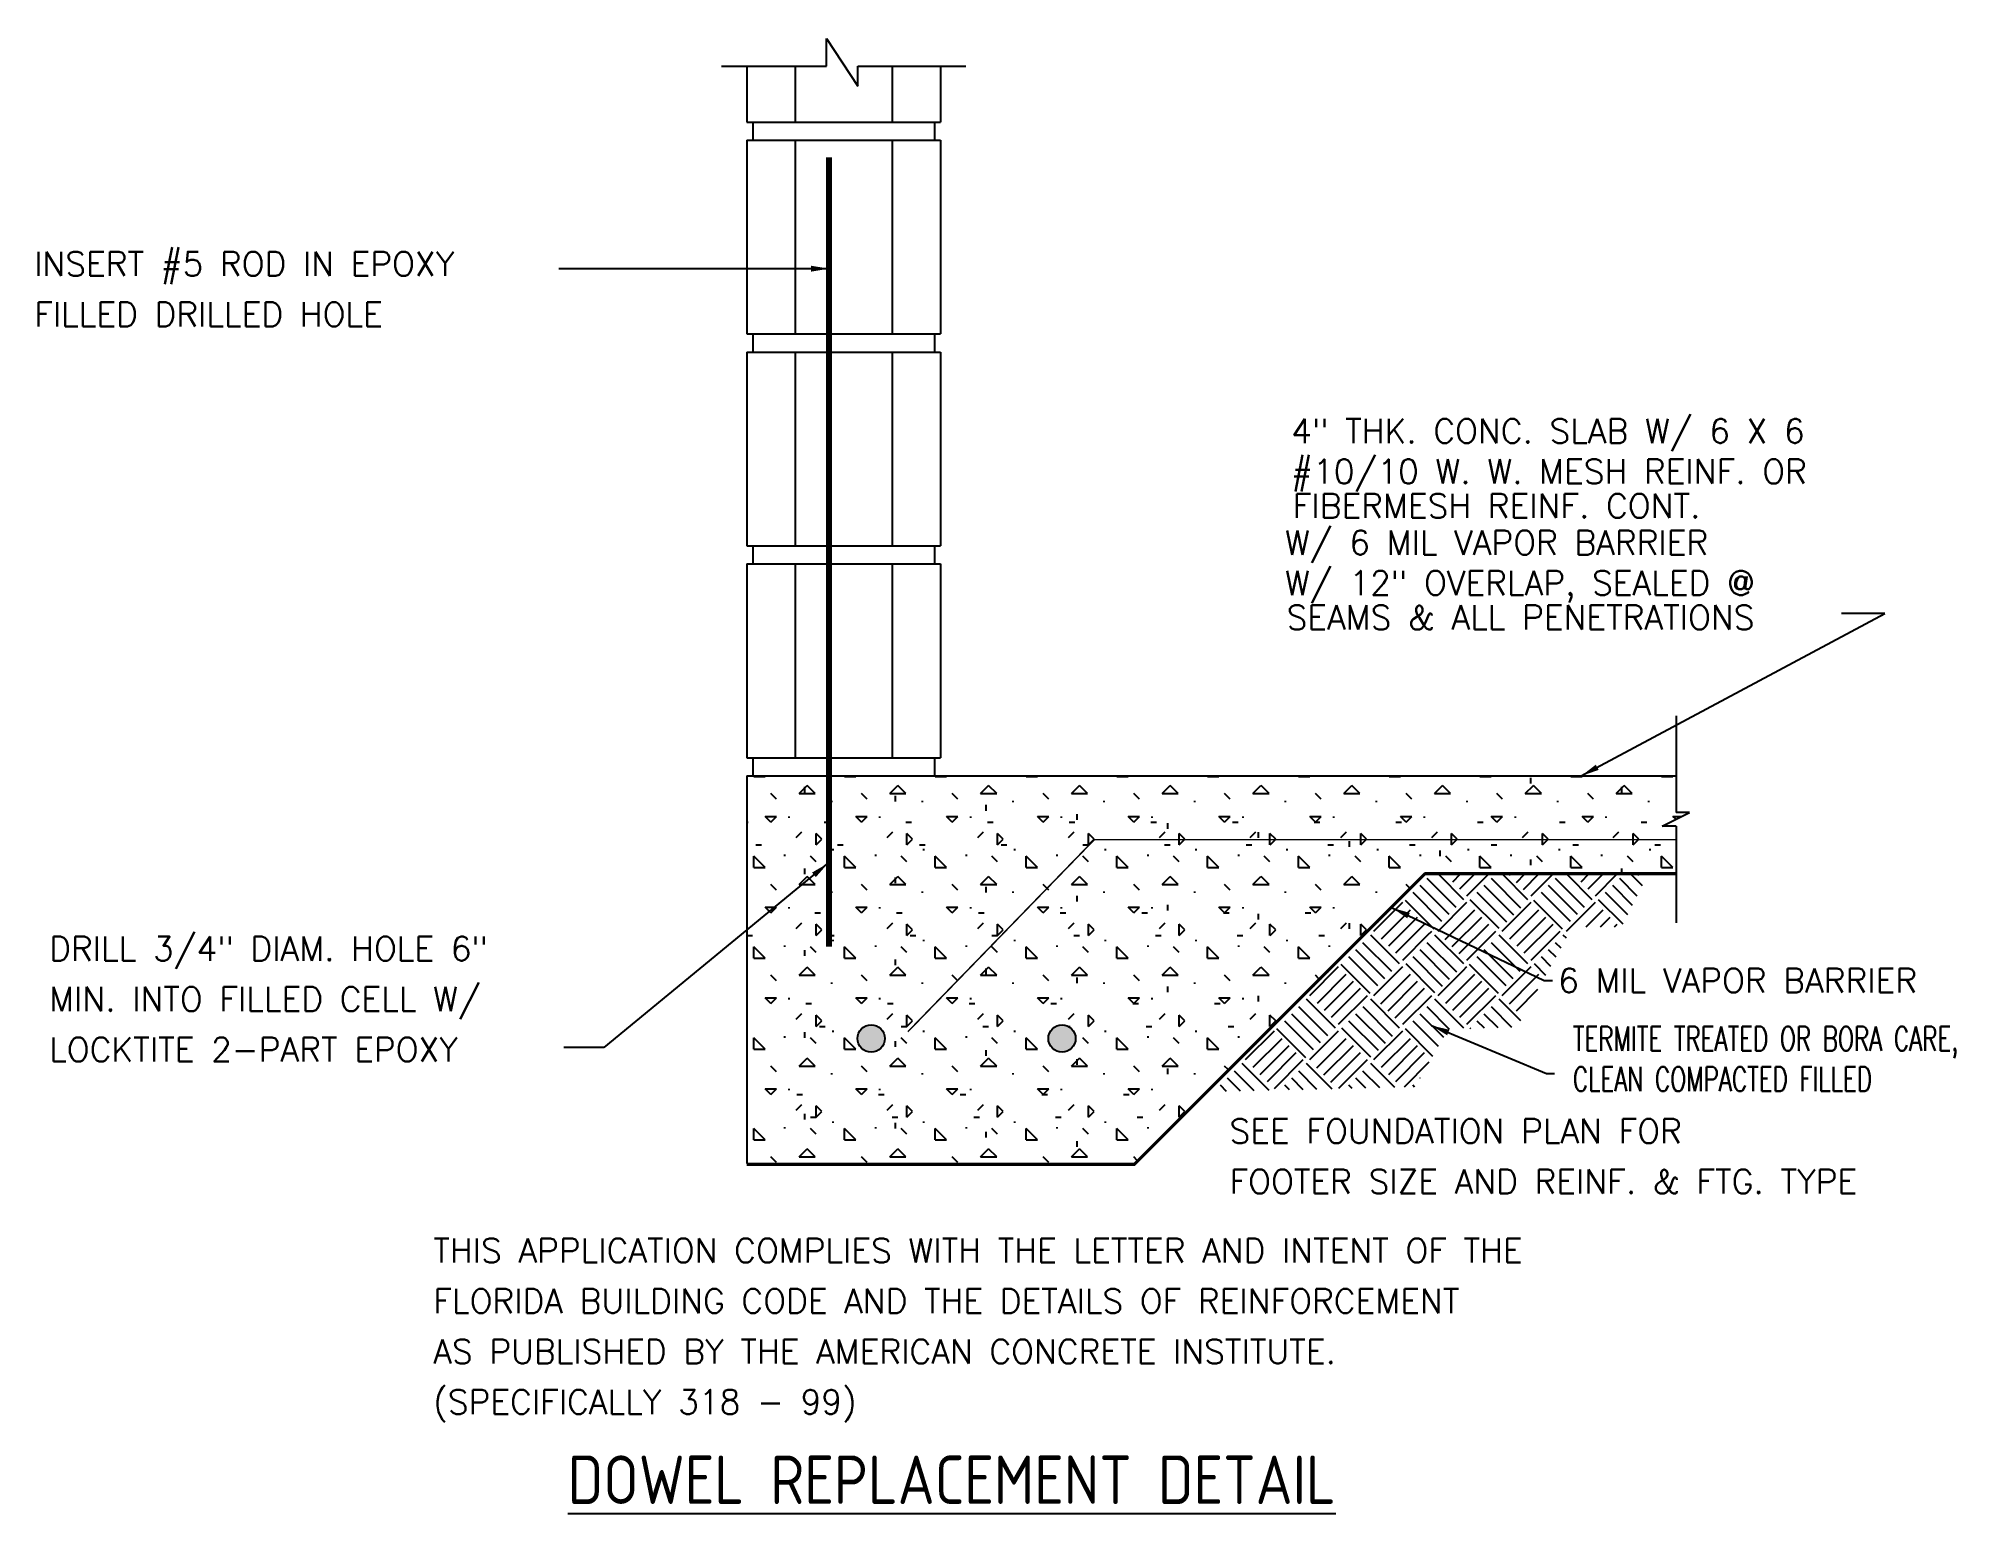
# Model space of a CAD drawing. Header units: inches. Extents: x -25328 to 8149, y -5530 to 4336.
# Drawn here: x 1942.2 to 2259, y 1480.9 to 1724.6 of the extents above; entities that cross this region are included whole.
import ezdxf

# ---------------------------------------------------------------- set-up
doc = ezdxf.new("R2010")
doc.units = ezdxf.units.IN
doc.header["$LTSCALE"] = 16
doc.header["$MEASUREMENT"] = 0
doc.linetypes.add('HIDDEN', pattern=[0.375, 0.25, -0.125])
doc.layers.get('0').update_dxf_attribs({"linetype": 'CONTINUOUS'})
for name, color, linetype in [('CONC', 3, 'CONTINUOUS'), ('DIM', 5, 'CONTINUOUS'), ('DIMS', 5, 'CONTINUOUS'), ('HATCH', 8, 'CONTINUOUS'), ('TEXT', 11, 'CONTINUOUS'), ('WALLS EXT', 6, 'CONTINUOUS')]:
    doc.layers.add(name, color=color, linetype=linetype)
doc.styles.add('HALLDIMTEXT', font='archs.shx')
doc.styles.add('PAYTAS RM', font='romans.shx', dxfattribs={"width": 0.7, "height": 4.5})
doc.styles.add('PAYTS NOTES', font='romans.shx', dxfattribs={"width": 0.7, "height": 4.5})
doc.dimstyles.new('DIM- PAYTAS', dxfattribs={"dimscale": 48, "dimtxt": 0.1, "dimasz": 0.0625, "dimexe": 0.125, "dimexo": 0.125, "dimgap": 0.125, "dimtad": 1, "dimdec": 1, "dimzin": 3, "dimdsep": 46, "dimlunit": 4, "dimtxsty": 'PAYTAS RM', "dimblk": 'ARCHTICK', "dimcen": 0.09, "dimdle": 0.125, "dimclrd": 5, "dimclre": 5, "dimclrt": 11, "dimadec": 0, "dimazin": 0, "dimtfac": 1, "dimtdec": 1, "dimtofl": 0, "dimtmove": 2, "dimatfit": 3, "dimfxl": 0, "dimfrac": 2, "dimtolj": 1, "dimtzin": 3, "dimarcsym": 0})
pattern_1 = [(225, (9560.403, 3172.84), (-5e-15, -21.213203), [6.75, -8.25]), (225, (9565.176, 3168.068), (-5e-15, -21.213203), [6.75, -8.25]), (225, (9564.01, 3169.234), (-5e-15, -21.213203), [6.9, -8.1]), (225, (9562.843, 3170.401), (-5e-15, -21.213203), [6.9, -8.1]), (225, (9561.676, 3171.568), (-5e-15, -21.213203), [6.9, -8.1]), (225, (9561.676, 3182.175), (-5e-15, -21.213203), [6.75, -8.25]), (225, (9562.843, 3181.008), (-5e-15, -21.213203), [6.75, -8.25]), (225, (9564.01, 3179.841), (-5e-15, -21.213203), [6.75, -8.25]), (225, (9565.176, 3178.674), (-5e-15, -21.213203), [6.75, -8.25]), (225, (9560.403, 3183.447), (-5e-15, -21.213203), [6.75, -8.25]), (315, (9550.221, 3173.265), (21.213203, -7e-15), [6.75, -8.25]), (315, (9555.1, 3178.144), (21.213203, -7e-15), [6.75, -8.25]), (315, (9553.827, 3176.871), (21.213203, -7e-15), [6.75, -8.25]), (315, (9552.66, 3175.704), (21.213203, -7e-15), [6.75, -8.25]), (315, (9551.494, 3174.538), (21.213203, -7e-15), [6.75, -8.25]), (315, (9562.1, 3174.538), (21.213203, -7e-15), [6.9, -8.1]), (315, (9563.267, 3175.704), (21.213203, -7e-15), [6.9, -8.1]), (315, (9564.434, 3176.871), (21.213203, -7e-15), [6.9, -8.1]), (315, (9565.707, 3178.144), (21.213203, -7e-15), [6.75, -8.25]), (315, (9560.934, 3173.371), (21.213203, -7e-15), [6.75, -8.25])]

msp = doc.modelspace()

# ---------------------------------------------------------------- texts
at = {"layer": 'HATCH', "color": 3, "style": 'HALLDIMTEXT'}
msp.add_text('%%UDOWEL REPLACEMENT DETAIL', height=8, dxfattribs=at).set_placement((2029.68784773, 1482.53798493))
at = {"layer": 'TEXT', "style": 'PAYTS NOTES'}
for s, p in [('INSERT #5 ROD IN EPOXY', (1941.53330068, 1685.35761263)), ('FILLED DRILLED HOLE', (1941.53330068, 1677.02427929)), ('4" THK. CONC. SLAB W/ 6 X 6', (2149.23084483, 1657.74639369)), ('#10/10 W. W. MESH REINF. OR', (2149.23084483, 1651.07972702)), ('FIBERMESH REINF. CONT.', (2149.49015011, 1645.38808532)), ('W/ 6 MIL VAPOR BARRIER', (2148.20673261, 1639.32501686)), ('W/ 12" OVERLAP, SEALED @', (2148.20673261, 1632.65835019)), ('SEAMS & ALL PENETRATIONS', (2148.4660379, 1626.9667085)), ('DRILL 3/4" DIAM. HOLE 6"', (1944.01620905, 1572.25627239)), ('MIN. INTO FILLED CELL W/', (1944.01620905, 1563.92293906)), ('6 MIL VAPOR BARRIER', (2193.34456351, 1566.99629087)), ('LOCKTITE 2-PART EPOXY', (1944.01620905, 1555.58960573)), ('SEE FOUNDATION PLAN FOR', (2139.04161123, 1542.12669781)), ('FOOTER SIZE AND REINF. & FTG. TYPE', (2139.04161123, 1533.79336447)), ('THIS APPLICATION COMPLIES WITH THE LETTER AND INTENT OF THE', (2007.48114926, 1522.39292599)), ('FLORIDA BUILDING CODE AND THE DETAILS OF REINFORCEMENT ', (2007.48114926, 1514.05959266)), ('AS PUBLISHED BY THE AMERICAN CONCRETE INSTITUTE.', (2007.48114926, 1505.72625932)), ('(SPECIFICALLY 318 - 99)', (2007.48114926, 1497.39292599))]:
    msp.add_text(s, height=4, dxfattribs=at).set_placement(p)
at = {"layer": 'TEXT', "insert": (2195.7805437, 1561.38509402), "char_height": 4, "width": 71.2296437844, "attachment_point": 1, "style": 'PAYTS NOTES'}
msp.add_mtext('TERMITE TREATED OR BORA CARE, CLEAN COMPACTED FILLED', dxfattribs=at)

# ---------------------------------------------------------------- blocks, each defined once
blk = doc.blocks.new('_ArchTick')
at = {"color": 0, "linetype": 'ByBlock', "const_width": 0.15}
blk.add_lwpolyline([(-0.5, -0.5), (0.5, 0.5)], dxfattribs=at)

# ---------------------------------------------------------------- hatches: boundary and pattern name
at = {"layer": 'CONC'}
h = msp.add_hatch(dxfattribs=at)
h.set_pattern_fill('CONCRETE', color=8, scale=15, style=0)
h.set_pattern_definition([(0, (9560.403, 3162.658), (15, 15), [1.875, -13.125]), (90, (9560.403, 3162.658), (-15, 15), [1.875, -13.125]), (135, (9562.278, 3162.658), (-15, 8e-16), [2.65165, -18.561553]), (0, (9562.278, 3171.096), (15, 15), [1.875, -13.125]), (45, (9563.216, 3170.158), (8e-16, 15), [1.325824, -19.887378]), (135, (9563.216, 3170.158), (-15, 8e-16), [1.325824, -19.887378]), (0, (9567.903, 3174.846), (15, 15), [2.65165, -12.34835]), (45, (9567.903, 3174.846), (8e-16, 15), [1.875, -19.338204]), (135, (9570.555, 3174.846), (-15, 8e-16), [1.875, -19.338204]), (90, (9570.716, 3166.408), (-15, 15), [1.875, -13.125]), (45, (9570.716, 3166.408), (8e-16, 15), [1.325824, -19.887378]), (135, (9571.653, 3167.346), (-15, 8e-16), [1.325824, -19.887378]), (0, (9562.278, 3166.408), (15, 15), [0.9375, -12.5625]), (0, (9573.528, 3170.158), (15, 15), [0.9375, -12.5625]), (90, (9568.841, 3172.033), (-15, 15), [0.9375, -12.5625]), (135, (9570.716, 3163.596), (-15, 8e-16), [1.325824, -19.887378]), (135, (9564.153, 3173.908), (-15, 8e-16), [1.325824, -19.887378]), (45, (9567.435, 3167.58), (8e-16, 15), [1.325824, -19.887378]), (90, (9565.56, 3164.533), (-15, 15), [0.234375, -14.765625]), (90, (9566.263, 3170.862), (-15, 15), [0.234375, -14.765625]), (90, (9573.294, 3173.44), (-15, 15), [0.234375, -14.765625]), (90, (9573.528, 3165.471), (-15, 15), [0.234375, -14.765625])])
h.paths.add_polyline_path([(2171.29500053, 1586.78754687), (2212.84430349, 1586.78754687), (2212.84430349, 1594.51199178), (2210.51981462, 1594.51199178), (2215.0225783, 1596.74762036), (2212.84430349, 1596.74762036), (2212.84430349, 1602.78754687), (2059.29500053, 1602.78754687), (2059.29500053, 1538.78754687), (2123.29500053, 1538.78754687)])
h.paths.add_polyline_path([(2113.61613283, 1559.40270425, -1), (2109.10737136, 1559.40270425, -1)], flags=16)
h.paths.add_polyline_path([(2082.07788023, 1559.40270425, -1), (2077.56911877, 1559.40270425, -1)], flags=16)
for points in [[(2082.07788023, 1559.40270425, 1), (2077.56911877, 1559.40270425, 1)], [(2113.61613283, 1559.40270425, 1), (2109.10737136, 1559.40270425, 1)]]:
    msp.add_hatch(color=256, dxfattribs=at).paths.add_polyline_path(points)
at = {"layer": 'DIMS'}
h = msp.add_hatch(dxfattribs=at)
h.set_pattern_fill('SITEWORK_EARTH_C', color=8, scale=15, angle=45, style=0)
h.set_pattern_definition(pattern_1)
h.paths.add_polyline_path([(2195.67979342, 1577.81494351), (2203.74207655, 1577.81494351), (2208.13323637, 1586.53754687), (2171.39855392, 1586.53754687), (2166.53567993, 1581.67467289), (2170.3803895, 1577.82996331), (2179.18675014, 1569.00978276), (2190.78576588, 1569.00978276)])
h = msp.add_hatch(dxfattribs=at)
h.set_pattern_fill('SITEWORK_EARTH_C', color=8, scale=15, angle=45, style=0)
h.set_pattern_definition(pattern_1)
h.paths.add_polyline_path([(2170.3803895, 1577.82996331), (2166.53567993, 1581.67467289), (2135.52028014, 1550.65927309), (2169.660606, 1551.44152659), (2175.15761319, 1560.96526193), (2186.51810338, 1561.33155576), (2190.78576588, 1569.00978276), (2179.18675014, 1569.00978276)])

# ---------------------------------------------------------------- linework, layer by layer
at = {"layer": 'CONC'}
for p, q in [((2059.29500053, 1602.78754687), (2212.84430349, 1602.78754687)), ((2059.29500053, 1602.78754687), (2059.29500053, 1538.78754687)), ((2123.29500053, 1538.78754687), (2171.29500053, 1586.78754687)), ((2171.29500053, 1586.78754687), (2212.84430349, 1586.78754687)), ((2059.29500053, 1538.78754687), (2123.29500053, 1538.78754687))]:
    msp.add_line(p, q, dxfattribs=at)
at = {"layer": 'CONC', "color": 8}
for p, q in [((2123.39855392, 1538.53754687), (2171.39855392, 1586.53754687)), ((2171.39855392, 1586.53754687), (2212.84430349, 1586.53754687)), ((2059.29500053, 1538.53754687), (2123.39855392, 1538.53754687))]:
    msp.add_line(p, q, dxfattribs=at)
at = {"layer": 'CONC', "const_width": 1}
msp.add_lwpolyline([(2072.87688858, 1704.9596541), (2072.87688858, 1574.59244848)], dxfattribs=at)
at = {"layer": 'CONC', "linetype": 'HIDDEN', "const_width": 0.25}
msp.add_lwpolyline([(2085.8901698, 1560.52928821), (2116.70391473, 1592.26477066), (2212.84430349, 1592.26477066)], dxfattribs=at)
at = {"layer": 'CONC'}
for centre in [(2079.8234995, 1559.40270425), (2111.3617521, 1559.40270425)]:
    msp.add_circle(centre, 2.25438073, dxfattribs=at)
at = {"layer": 'DIMS'}
for p, q in [((2072.46865124, 1724.60351546), (2077.59953123, 1716.73186323)), ((2072.46865124, 1720.0135959), (2072.46865124, 1724.60351546)), ((2055.09847492, 1720.0135959), (2072.46865124, 1720.0135959)), ((2077.59953123, 1720.0135959), (2095.47659895, 1720.0135959)), ((2077.59953123, 1716.73186323), (2077.59953123, 1720.0135959)), ((2212.84430349, 1612.73109361), (2212.84430349, 1596.74762036)), ((2210.51981462, 1594.51199178), (2215.0225783, 1596.74762036)), ((2215.0225783, 1596.74762036), (2212.84430349, 1596.74762036)), ((2212.84430349, 1594.51199178), (2210.51981462, 1594.51199178)), ((2212.84430349, 1594.51199178), (2212.84430349, 1578.52851853))]:
    msp.add_line(p, q, dxfattribs=at)
at = {"layer": 'WALLS EXT'}
for p, q in [((2059.29500053, 1720.0135959), (2059.29500053, 1710.78754687)), ((2091.29500053, 1720.0135959), (2091.29500053, 1710.78754687)), ((2059.29500053, 1710.78754687), (2091.29500053, 1710.78754687)), ((2059.29500053, 1707.78754687), (2091.29500053, 1707.78754687)), ((2059.29500053, 1707.78754687), (2059.29500053, 1675.78754687)), ((2091.29500053, 1707.78754687), (2091.29500053, 1675.78754687)), ((2059.29500053, 1675.78754687), (2091.29500053, 1675.78754687)), ((2059.29500053, 1672.78754687), (2091.29500053, 1672.78754687)), ((2059.29500053, 1672.78754687), (2059.29500053, 1640.78754687)), ((2091.29500053, 1672.78754687), (2091.29500053, 1640.78754687)), ((2059.29500053, 1640.78754687), (2091.29500053, 1640.78754687)), ((2059.29500053, 1637.78754687), (2091.29500053, 1637.78754687)), ((2059.29500053, 1637.78754687), (2059.29500053, 1605.78754687)), ((2091.29500053, 1637.78754687), (2091.29500053, 1605.78754687)), ((2059.29500053, 1605.78754687), (2091.29500053, 1605.78754687))]:
    msp.add_line(p, q, dxfattribs=at)
at = {"layer": 'WALLS EXT', "color": 8}
for p, q in [((2067.29500053, 1720.0135959), (2067.29500053, 1710.78754687)), ((2083.29500053, 1720.0135959), (2083.29500053, 1710.78754687)), ((2060.29500053, 1710.78754687), (2060.29500053, 1707.78754687)), ((2090.29500053, 1710.78754687), (2090.29500053, 1707.78754687)), ((2067.29500053, 1707.78754687), (2067.29500053, 1675.78754687)), ((2083.29500053, 1707.78754687), (2083.29500053, 1675.78754687)), ((2060.29500053, 1675.78754687), (2060.29500053, 1672.78754687)), ((2067.29500053, 1672.78754687), (2067.29500053, 1640.78754687)), ((2083.29500053, 1672.78754687), (2083.29500053, 1640.78754687)), ((2090.29500053, 1675.78754687), (2090.29500053, 1672.78754687)), ((2060.29500053, 1640.78754687), (2060.29500053, 1637.78754687)), ((2090.29500053, 1640.78754687), (2090.29500053, 1637.78754687)), ((2067.29500053, 1637.78754687), (2067.29500053, 1605.78754687)), ((2083.29500053, 1637.78754687), (2083.29500053, 1605.78754687)), ((2060.29500053, 1605.78754687), (2060.29500053, 1602.78754687)), ((2090.29500053, 1605.78754687), (2090.29500053, 1602.78754687))]:
    msp.add_line(p, q, dxfattribs=at)

msp.set_redraw_order([(e.dxf.handle, doc.entitydb.next_handle()) for e in msp.query("TEXT MTEXT ATTDEF DIMENSION ARC_DIMENSION")])  # texts and dimensions are drawn at this point

# ---------------------------------------------------------------- leaders
at = {"layer": 'DIM'}
msp.add_leader([(2197.14934376, 1602.78754687), (2247.31236835, 1629.59164276), (2240.16329519, 1629.59164276)], dimstyle='DIM- PAYTAS', override={"dimgap": 0.125, "dimtad": 0}, dxfattribs=at)
at = {"layer": 'DIMS'}
for points in [[(2072.87688858, 1686.56163121), (2028.2160656, 1686.56163121)], [(2072.69099749, 1588.34837048), (2035.66243487, 1557.94277889), (2029.03946384, 1557.94277889)], [(2165.90504479, 1581.00192913), (2191.05435392, 1569.00978276), (2192.4326922, 1569.00978276)], [(2172.41725049, 1561.54966933), (2191.39626312, 1553.65251358), (2192.73551229, 1553.65251358)]]:
    msp.add_leader(points, dimstyle='DIM- PAYTAS', override={"dimgap": 0.125, "dimtad": 0}, dxfattribs=at)

doc.saveas('drawing.dxf')
